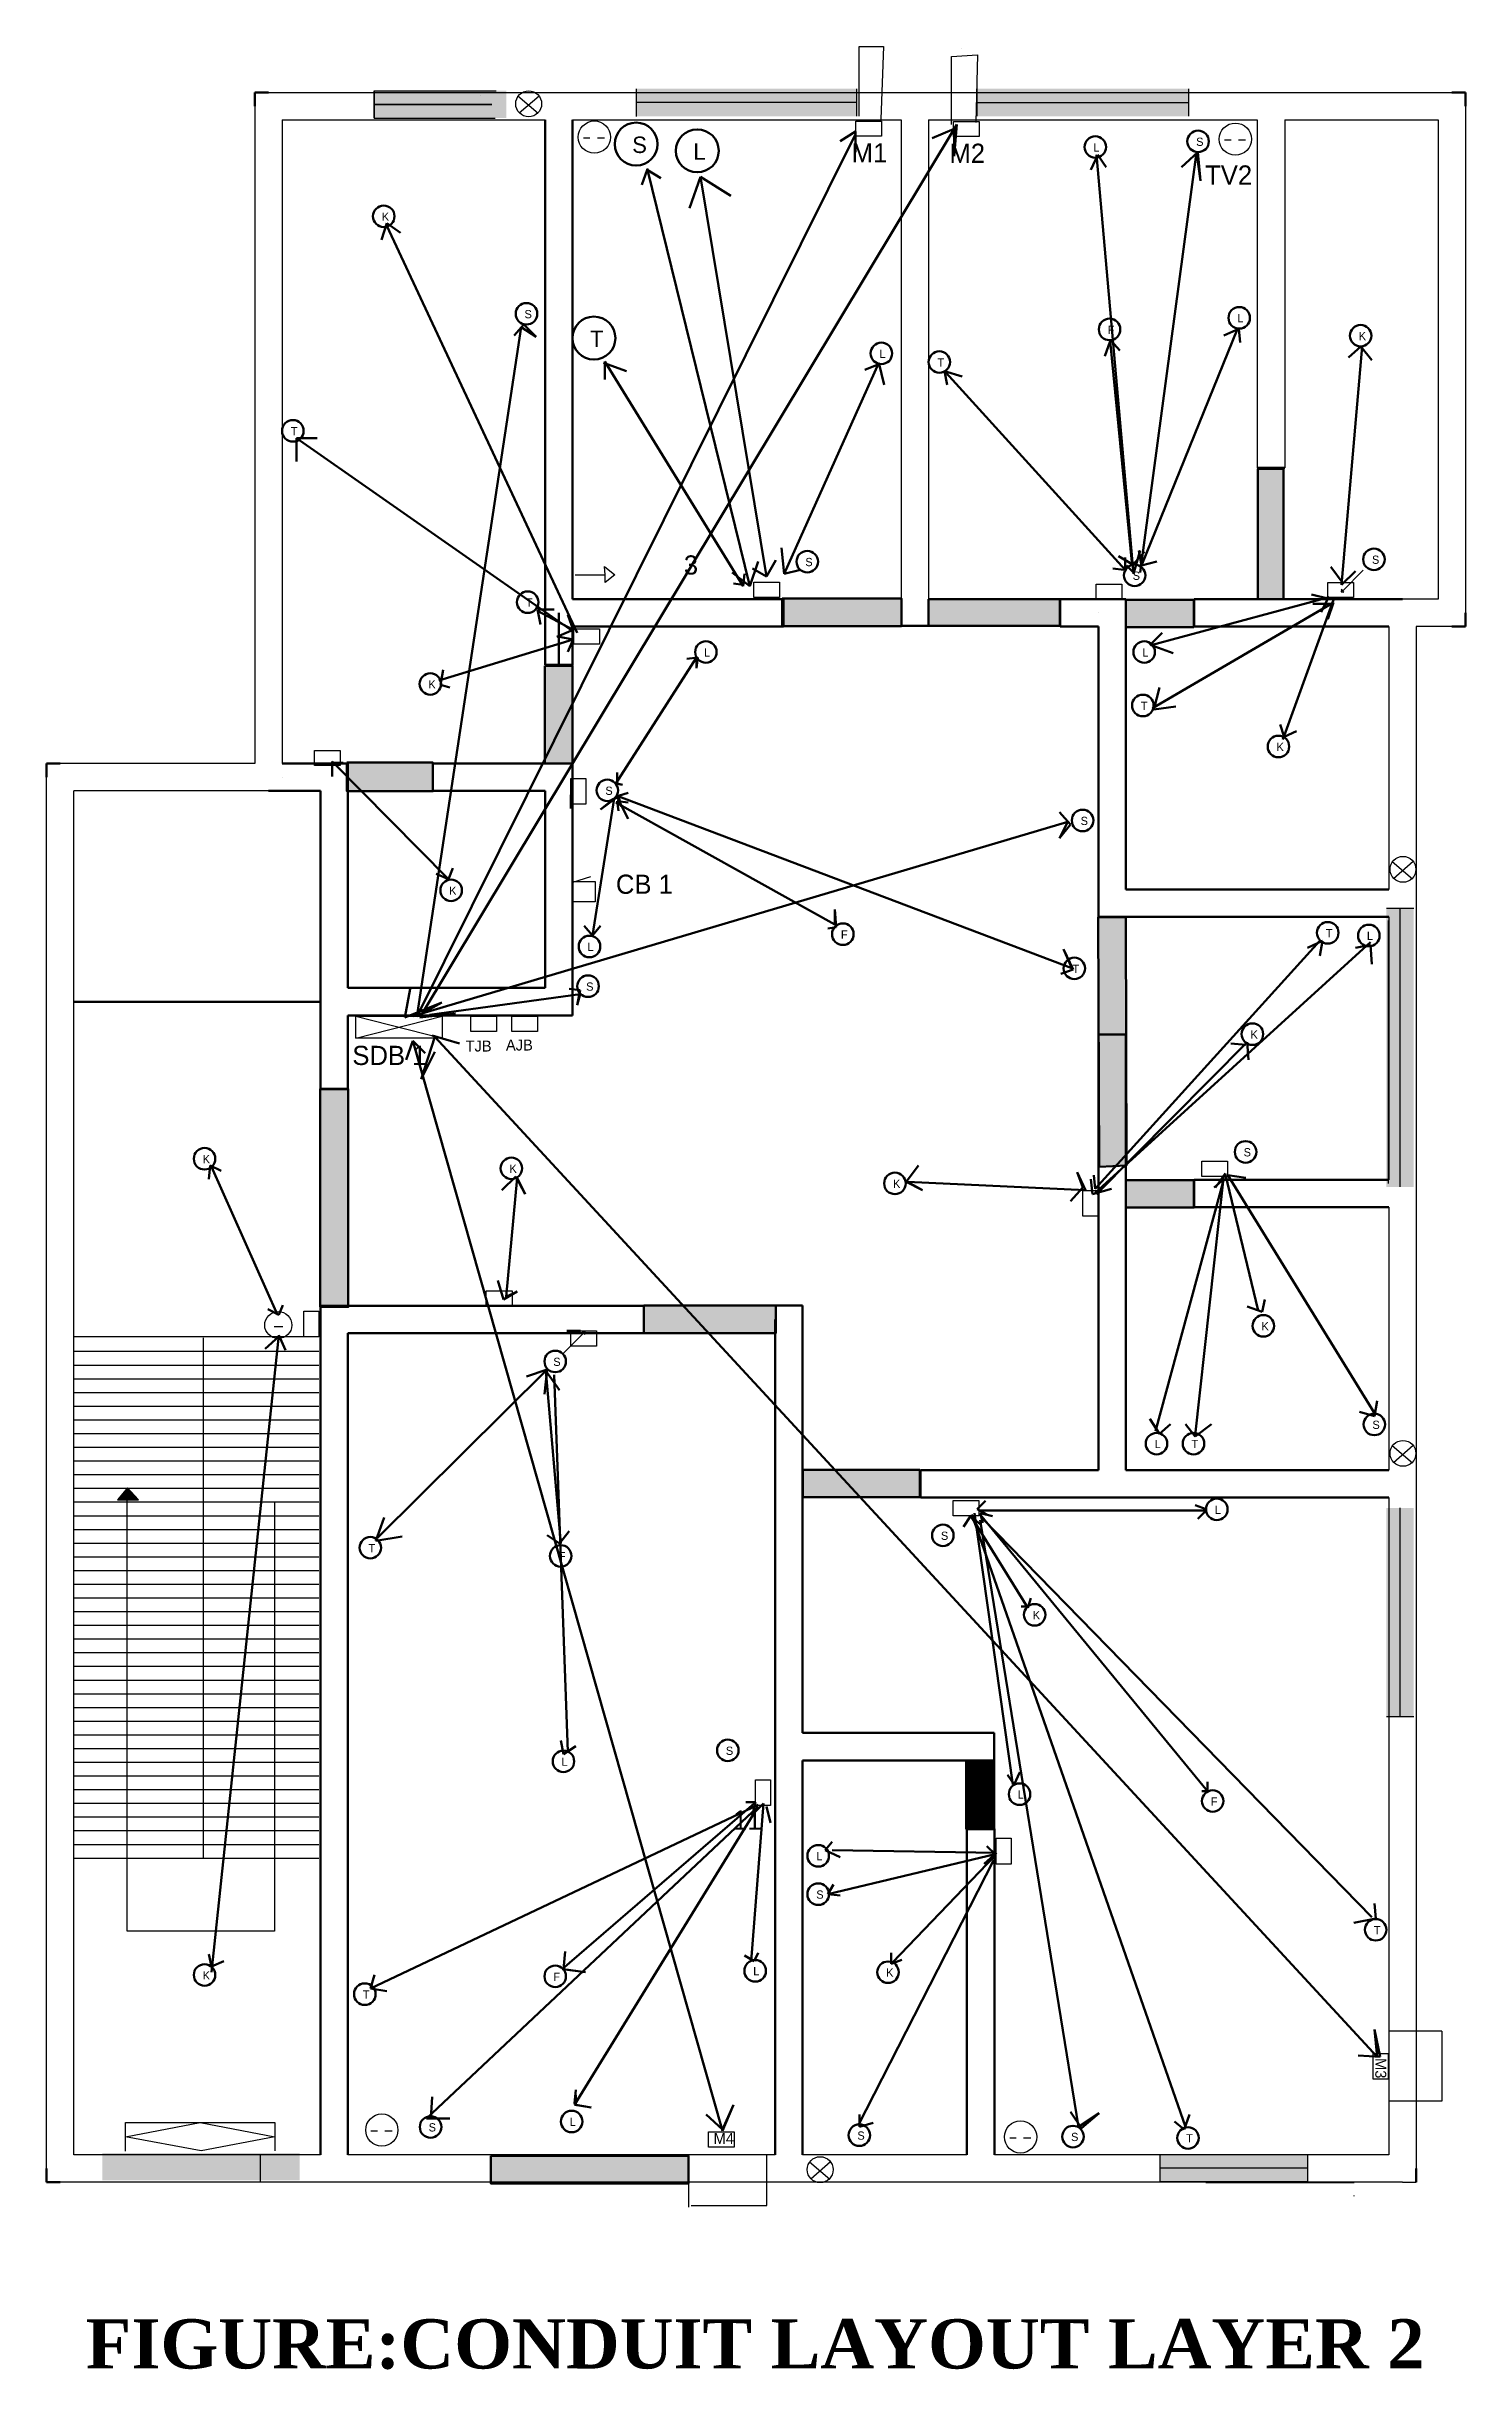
# Model space of a CAD drawing. Header units: inches. Extents: x 110 to 2722, y -1862 to 1118.
# Drawn here: x 1472 to 1990, y 252 to 1100 of the extents above; entities that cross this region are included whole.
import ezdxf

# ---------------------------------------------------------------- set-up
doc = ezdxf.new("R2010")
doc.units = ezdxf.units.IN
doc.header["$MEASUREMENT"] = 0

msp = doc.modelspace()

# ---------------------------------------------------------------- texts
for s, height, p in [('M1', 7, (1765.92, 1057.96)), ('M2', 7, (1801.59, 1057.82)), ('TV2', 7, (1894.92, 1049.88)), ('3', 7, (1704.64, 907.5)), ('CB 1', 7, (1679.84, 790.94)), ('SDB 1', 7, (1583.64, 728.44)), ('TJB', 4, (1624.97, 733.36)), ('AJB', 4, (1639.7, 733.73)), ('11', 7, (1722.62, 449.27)), ('M4', 4, (1715.51, 334.51))]:
    msp.add_text(s, height=height).set_placement(p)
msp.add_text('M3', height=4, rotation=270).set_placement((1957.03, 365.87))
at = {"lineweight": 100, "attachment_point": 1}
for s, insert, char_height, width in [('S', (1685.81, 1067.41), 6, 5.4789), ('L', (1708.11, 1064.94), 6, 5.4789), ('L', (1854.12, 1064.97), 3.01, 2.7478), ('S', (1891.65, 1067.02), 3.01, 2.7478), ('K', (1594.39, 1039.68), 3.01, 2.7478), ('L', (1906.66, 1002.59), 3.01, 2.7478), ('T', (1670.41, 996.58), 6, 5.4789), ('F', (1859.33, 998.37), 3.01, 2.7478), ('K', (1950.98, 996.08), 3.01, 2.7478), ('L', (1776.05, 989.62), 3.01, 2.7478), ('T', (1797.2, 986.46), 3.01, 2.7478), ('T', (1561.2, 961.33), 3.01, 2.7478), ('S', (1748.98, 913.58), 3.01, 2.7478), ('S', (1868.48, 908.58), 3.01, 2.7478), ('S', (1955.83, 914.43), 3.01, 2.7478), ('T', (1646.92, 898.79), 3.01, 2.7478), ('L', (1711.98, 880.58), 3.01, 2.7478), ('L', (1871.98, 880.58), 3.01, 2.7478), ('K', (1611.39, 868.93), 3.01, 2.7478), ('T', (1871.48, 861.08), 3.01, 2.7478), ('K', (1920.98, 846.08), 3.01, 2.7478), ('S', (1675.98, 830.08), 3.01, 2.7478), ('K', (1618.98, 793.58), 3.01, 2.7478), ('L', (1669.48, 773.08), 3.01, 2.7478), ('F', (1761.98, 777.58), 3.01, 2.7478), ('T', (1938.98, 778.08), 3.01, 2.7478), ('L', (1953.98, 777.08), 3.01, 2.7478), ('T', (1846.48, 765.08), 3.01, 2.7478), ('K', (1911.48, 741.08), 3.01, 2.7478), ('K', (1528.98, 695.58), 3.01, 2.7478), ('S', (1908.98, 698.08), 3.01, 2.7478), ('K', (1640.98, 692.08), 3.01, 2.7478), ('K', (1780.98, 686.58), 3.01, 2.7478), ('K', (1915.48, 634.58), 3.01, 2.7478), ('S', (1656.98, 621.58), 3.01, 2.7478), ('S', (1955.98, 598.58), 3.01, 2.7478), ('L', (1876.48, 591.58), 3.01, 2.7478), ('T', (1889.98, 591.58), 3.01, 2.7478), ('L', (1898.48, 567.58), 3.01, 2.7478), ('T', (1589.48, 553.58), 3.01, 2.7478), ('S', (1798.48, 558.08), 3.01, 2.7478), ('F', (1658.98, 550.58), 3.01, 2.7478), ('K', (1831.98, 529.08), 3.01, 2.7478), ('L', (1659.98, 475.58), 3.01, 2.7478), ('S', (1719.98, 479.58), 3.01, 2.7478), ('L', (1826.48, 463.58), 3.01, 2.7478), ('F', (1896.98, 461.08), 3.01, 2.7478), ('L', (1752.98, 441.08), 3.01, 2.7478), ('S', (1752.98, 427.08), 3.01, 2.7478), ('T', (1956.48, 414.08), 3.01, 2.7478), ('L', (1729.98, 399.08), 3.01, 2.7478), ('K', (1528.98, 397.58), 3.01, 2.7478), ('T', (1587.48, 390.58), 3.01, 2.7478), ('F', (1656.98, 397.08), 3.01, 2.7478), ('K', (1778.48, 398.58), 3.01, 2.7478), ('S', (1611.48, 342.08), 3.01, 2.7478), ('L', (1662.98, 344.08), 3.01, 2.7478), ('S', (1767.98, 339.08), 3.01, 2.7478), ('S', (1845.98, 338.58), 3.01, 2.7478), ('T', (1887.98, 338.08), 3.01, 2.7478)]:
    msp.add_mtext(s, dxfattribs=dict(at, insert=insert, char_height=char_height, width=width))
at = {"color": 1, "lineweight": 100, "char_height": 3.01, "width": 2.7478, "attachment_point": 1}
for insert in [(1646.48, 1004.08), (1849.48, 819.08), (1668.98, 758.58)]:
    msp.add_mtext('S', dxfattribs=dict(at, insert=insert))
at = {"insert": (1486.37, 270.54), "char_height": 18, "width": 510.3, "attachment_point": 1}
msp.add_mtext('{\\fTimes New Roman|b1|i0|c0|p18;\\C6;FIGURE:CONDUIT LAYOUT LAYER 2}', dxfattribs=at)

# ---------------------------------------------------------------- hatches: boundary and pattern name
for points in [[(1639.83, 1084.14), (1591.65, 1084.14), (1591.65, 1074.14), (1639.85, 1074.14)], [(1811.56, 1084.86), (1811.56, 1074.86), (1888.83, 1074.86), (1888.83, 1084.86)], [(1971.1, 771.12), (1971.1, 785.72), (1961.1, 785.72), (1961.1, 771.12), (1961.1, 683.92), (1971.1, 683.92)], [(1971.1, 566.72), (1961.1, 566.72), (1961.1, 490.55), (1971.1, 490.55)], [(1564.42, 321.19), (1564.42, 331.19), (1492.39, 331.19), (1492.39, 321.19)], [(1878.34, 330.79), (1878.34, 320.79), (1932.42, 320.79), (1932.42, 330.79)]]:
    msp.add_hatch(color=120).paths.add_polyline_path(points)
h = msp.add_hatch(color=120)
h.paths.add_polyline_path([(1767.69, 1079.86), (1767.69, 1084.86), (1687.28, 1084.86), (1687.28, 1079.83)])
h.paths.add_polyline_path([(1687.28, 1079.83), (1687.28, 1074.86), (1767.69, 1074.86), (1767.69, 1079.86)])
at = {"lineweight": 100}
h = msp.add_hatch(color=5, dxfattribs=at)
h.set_gradient(color1=(247, 251, 4), color2=(247, 251, 9), one_color=1, tint=0.51, name='INVCURVED')
h.paths.add_polyline_path([(1914.2, 946.15), (1923.57, 946.15), (1923.57, 898.52), (1914.2, 898.52)])
h = msp.add_hatch(color=5, dxfattribs=at)
h.set_gradient(color1=(239, 251, 4), color2=(243, 252, 64), one_color=1, tint=0.62, name='INVCURVED')
h.paths.add_polyline_path([(1740.58, 898.82), (1784.07, 898.82), (1784.07, 888.69), (1740.58, 888.69)])
h = msp.add_hatch(color=5, dxfattribs=at)
h.set_gradient(color1=(248, 252, 3), color2=(249, 253, 13), one_color=1, tint=0.52, name='INVCURVED')
h.paths.add_polyline_path([(1841.85, 898.46), (1793.98, 898.46), (1793.98, 888.75), (1841.85, 888.75)])
h = msp.add_hatch(color=5, dxfattribs=at)
h.set_gradient(color1=(250, 246, 5), color2=(250, 247, 25), one_color=1, tint=0.54, name='INVCURVED')
h.paths.add_polyline_path([(1865.94, 898.32), (1890.78, 898.32), (1890.78, 888.35), (1865.94, 888.35)])
h = msp.add_hatch(color=4, dxfattribs=at)
h.set_gradient(color1=(250, 246, 5), color2=(251, 247, 40), one_color=1, tint=0.57)
h.paths.add_polyline_path([(1653.93, 874.22), (1664.05, 874.22), (1664.05, 838.48), (1653.93, 838.48)])
h = msp.add_hatch(color=5, dxfattribs=at)
h.set_gradient(color1=(251, 247, 4), color2=(252, 248, 44), one_color=1, tint=0.58, name='INVCURVED')
h.paths.add_polyline_path([(1581.63, 838.83), (1613.05, 838.83), (1613.05, 828.37), (1581.63, 828.37)])
h = msp.add_hatch(color=4, dxfattribs=at)
h.set_gradient(color1=(250, 238, 5), color2=(250, 238, 15), one_color=1, tint=0.52)
h.paths.add_polyline_path([(1855.88, 782.43), (1866, 782.43), (1866.26, 691.77), (1856.26, 691.27)])
h = msp.add_hatch(color=4, dxfattribs=at)
h.set_gradient(color1=(250, 246, 5), color2=(251, 247, 45), one_color=1, tint=0.58)
h.paths.add_polyline_path([(1571.89, 719.68), (1582.11, 719.68), (1582.11, 640.12), (1571.89, 640.12)])
h = msp.add_hatch(color=4, dxfattribs=at)
h.set_gradient(color1=(250, 238, 5), color2=(250, 239, 30), one_color=1, tint=0.55)
h.paths.add_polyline_path([(1890.86, 686.34), (1866.02, 686.34), (1866.02, 676.37), (1890.86, 676.37)])
h = msp.add_hatch(color=4, dxfattribs=at)
h.set_gradient(color1=(250, 246, 5), color2=(250, 247, 25), one_color=1, tint=0.54)
h.paths.add_polyline_path([(1690.05, 640.67), (1738.22, 640.67), (1738.22, 630.52), (1690.05, 630.52)])
h = msp.add_hatch(color=4, dxfattribs=at)
h.set_gradient(color1=(247, 251, 4), color2=(249, 252, 59), one_color=1, tint=0.61)
h.paths.add_polyline_path([(1817.87, 474.55), (1807.72, 474.55), (1807.72, 449.56), (1817.87, 449.56)])
h.paths.add_polyline_path([(1790.77, 580.62), (1748.1, 580.62), (1748.1, 570.63), (1790.77, 570.63)])
h = msp.add_hatch(color=256)
h.paths.add_polyline_path([(1501.55, 573.83), (1501.33, 573.83), (1497.89, 569.67), (1501.55, 569.67)])
h.paths.add_polyline_path([(1501.78, 573.83), (1501.55, 573.83), (1501.55, 569.67), (1505.54, 569.67)])
h = msp.add_hatch(dxfattribs=at)
h.set_pattern_fill('ANSI31', color=4, style=0)
h.set_pattern_definition([(45, (2545.25801, 871.27483), (-0.088388348, 0.088388348), [])])
h.paths.add_polyline_path([(1807.72, 449.39), (1817.87, 449.39), (1817.87, 474.55), (1807.72, 474.55)])
h = msp.add_hatch(color=4, dxfattribs=at)
h.set_gradient(color1=(3, 252, 182), color2=(63, 253, 199), one_color=1, tint=0.62)
h.paths.add_polyline_path([(1634.13, 330.22), (1706.3, 330.22), (1706.3, 320.12), (1634.13, 320.12)])

# ---------------------------------------------------------------- linework, layer by layer
at = {"color": 1}
for p, q in [((1768.59, 1074.86), (1768.59, 1100.31)), ((1768.59, 1100.31), (1777.47, 1100.31)), ((1777.47, 1100.31), (1776.58, 1073.82)), ((1802.31, 1096.59), (1811.83, 1097.23)), ((1802.31, 1071.86), (1802.31, 1096.59)), ((1811.83, 1097.23), (1811.28, 1072.49)), ((1981.35, 375.72), (1962.12, 375.72)), ((1981.35, 375.72), (1981.35, 350.16)), ((1981.35, 350.16), (1962.12, 350.16)), ((1706.3, 330.22), (1706.3, 311.41)), ((1734.92, 312.01), (1734.92, 330.5)), ((1707.31, 312.01), (1734.92, 312.01))]:
    msp.add_line(p, q, dxfattribs=at)
for p, q in [((1805.97, 1099.6), (1805.97, 1099.6)), ((1547.98, 1078.5), (1547.98, 838.5)), ((1552.98, 1083.5), (1576.98, 1083.5)), ((1576.98, 1083.5), (1658.98, 1083.5)), ((1591.65, 1084.13), (1591.65, 1074.14)), ((1591.65, 1084.13), (1636.09, 1084.13)), ((1591.65, 1074.14), (1591.65, 1084.13)), ((1591.65, 1084.13), (1591.65, 1079.14)), ((1634.57, 1079.14), (1591.65, 1079.14)), ((1591.65, 1079.14), (1634.57, 1079.14)), ((1630.31, 1082.53), (1630.31, 1082.53)), ((1630.31, 1082.53), (1630.31, 1082.53)), ((1630.31, 1082.53), (1630.31, 1082.53)), ((1630.31, 1082.53), (1630.31, 1082.53)), ((1630.31, 1082.53), (1630.31, 1082.53)), ((1630.31, 1082.53), (1630.31, 1082.53)), ((1630.31, 1082.53), (1630.31, 1082.53)), ((1630.31, 1082.53), (1630.31, 1082.53)), ((1630.31, 1082.53), (1630.31, 1082.53)), ((1630.31, 1082.53), (1630.31, 1082.53)), ((1630.31, 1082.53), (1630.31, 1082.53)), ((1630.31, 1082.53), (1630.31, 1082.53)), ((1630.31, 1082.53), (1630.31, 1082.53)), ((1630.31, 1082.53), (1630.31, 1082.53)), ((1630.31, 1082.53), (1630.31, 1082.53)), ((1630.31, 1082.53), (1630.31, 1082.53)), ((1630.31, 1082.53), (1630.31, 1082.53)), ((1630.31, 1082.53), (1630.31, 1082.53)), ((1630.31, 1082.53), (1630.31, 1082.53)), ((1630.31, 1082.53), (1630.31, 1082.53)), ((1630.31, 1082.53), (1630.31, 1082.53)), ((1644.05, 1082.26), (1651.51, 1075.98)), ((1644.57, 1076.04), (1651.77, 1082.33)), ((1658.98, 1083.5), (1788.98, 1083.5)), ((1687.28, 1084.87), (1687.28, 1074.79)), ((1687.28, 1084.86), (1687.28, 1074.86)), ((1767.69, 1079.86), (1687.28, 1079.83)), ((1767.69, 1084.86), (1767.69, 1074.85)), ((1788.98, 1083.5), (1918.98, 1083.5)), ((1811.56, 1084.86), (1811.56, 1074.86)), ((1811.56, 1079.86), (1888.83, 1079.86)), ((1888.83, 1084.86), (1888.83, 1074.86)), ((1918.98, 1083.56), (1984.98, 1083.56)), ((1989.98, 1078.56), (1989.98, 893.56)), ((1557.98, 1073.5), (1576.98, 1073.5)), ((1557.98, 1073.5), (1557.98, 838.56)), ((1576.98, 1073.5), (1653.98, 1073.5)), ((1591.65, 1074.14), (1635.78, 1074.14)), ((1591.65, 1074.14), (1604.45, 1074.14)), ((1663.98, 1073.5), (1783.98, 1073.5)), ((1783.98, 1073.5), (1783.98, 888.8)), ((1793.98, 1073.5), (1793.97, 888.82)), ((1793.98, 1073.5), (1913.98, 1073.5)), ((1913.98, 1073.5), (1913.98, 946.5)), ((1923.98, 1073.56), (1979.98, 1073.56)), ((1923.98, 1073.56), (1923.98, 946.5)), ((1979.98, 1073.56), (1979.98, 898.56)), ((1668, 1066.95), (1670.38, 1066.95)), ((1673.07, 1066.95), (1673.29, 1066.95)), ((1673.29, 1066.95), (1675.68, 1066.95)), ((1901.98, 1066.21), (1904.37, 1066.21)), ((1907.06, 1066.21), (1907.28, 1066.21)), ((1907.28, 1066.21), (1909.66, 1066.21)), ((1675.9, 907.43), (1675.73, 910.39)), ((1675.73, 910.39), (1679.5, 907.43)), ((1952.61, 909.12), (1945.17, 901.61)), ((1664.96, 907.43), (1675.9, 907.43)), ((1679.5, 907.43), (1675.9, 904.58)), ((1675.9, 904.58), (1675.9, 907.43)), ((1944.71, 902.15), (1944.53, 901.21)), ((1944.53, 901.21), (1945.52, 901.09)), ((1945.18, 901.6), (1944.71, 902.15)), ((1945.52, 901.09), (1945.15, 901.59)), ((1979.98, 898.56), (1966.98, 898.56)), ((1961.98, 888.56), (1961.98, 792.56)), ((1984.98, 888.56), (1971.98, 888.56)), ((1971.98, 888.56), (1971.98, 787.56)), ((1471.98, 751.5), (1471.98, 833.5)), ((1547.98, 838.5), (1476.98, 838.5)), ((1481.98, 751.5), (1481.98, 828.5)), ((1552.98, 828.5), (1481.98, 828.5)), ((1663.69, 828.86), (1663.56, 827.87)), ((1664.09, 795.16), (1670.67, 797.28)), ((1963.2, 802.76), (1970.66, 796.47)), ((1963.72, 796.54), (1970.92, 802.82)), ((1961.1, 785.72), (1971.1, 785.72)), ((1961.77, 781.22), (1961.77, 685.22)), ((1961.98, 782.56), (1961.98, 686.56)), ((1966.1, 683.92), (1966.1, 785.72)), ((1971.98, 787.56), (1971.98, 681.56)), ((1471.98, 635.5), (1471.98, 751.5)), ((1481.98, 635.5), (1481.98, 751.5)), ((1584.96, 746.3), (1616.37, 738.26)), ((1584.96, 738.26), (1616.37, 746.3)), ((1971.98, 681.56), (1971.98, 575.56)), ((1961.98, 676.56), (1961.98, 580.56)), ((1471.98, 325.5), (1471.98, 635.5)), ((1481.98, 330.56), (1481.98, 635.5)), ((1571.45, 629.17), (1481.98, 629.17)), ((1529.2, 628.78), (1529.2, 438.78)), ((1555.04, 632.96), (1558.23, 632.96)), ((1660.56, 623.07), (1667.99, 630.58)), ((1668.63, 630.98), (1667.64, 631.1)), ((1667.64, 631.1), (1668.01, 630.6)), ((1667.98, 630.59), (1668.45, 630.04)), ((1668.45, 630.04), (1668.63, 630.98)), ((1571.4, 623.78), (1481.93, 623.78)), ((1571.4, 618.78), (1481.93, 618.78)), ((1571.4, 613.78), (1481.93, 613.78)), ((1571.4, 608.78), (1481.93, 608.78)), ((1571.4, 603.78), (1481.93, 603.78)), ((1571.4, 598.78), (1481.93, 598.78)), ((1571.4, 593.78), (1481.93, 593.78)), ((1571.4, 588.78), (1481.93, 588.78)), ((1963.2, 589.52), (1970.66, 583.23)), ((1963.72, 583.3), (1970.92, 589.59)), ((1571.4, 583.78), (1481.93, 583.78)), ((1571.4, 578.78), (1481.93, 578.78)), ((1571.4, 573.78), (1481.93, 573.78)), ((1571.4, 568.78), (1481.93, 568.78)), ((1501.55, 574.09), (1497.89, 569.67)), ((1497.89, 569.67), (1497.89, 569.67)), ((1497.89, 569.67), (1505.54, 569.67)), ((1501.49, 412.22), (1501.49, 569.89)), ((1505.54, 569.67), (1501.55, 574.09)), ((1555.22, 568.66), (1555.22, 412.22)), ((1961.98, 570.56), (1961.98, 479.56)), ((1971.98, 575.56), (1971.98, 479.56)), ((1571.4, 563.78), (1481.93, 563.78)), ((1966.1, 490.55), (1966.1, 566.72)), ((1571.4, 558.78), (1481.93, 558.78)), ((1571.4, 553.78), (1481.93, 553.78)), ((1571.4, 548.78), (1481.93, 548.78)), ((1571.4, 543.78), (1481.93, 543.78)), ((1571.4, 538.78), (1481.93, 538.78)), ((1571.4, 533.78), (1481.93, 533.78)), ((1571.4, 528.78), (1481.93, 528.78)), ((1571.4, 523.78), (1481.93, 523.78)), ((1571.4, 518.78), (1481.93, 518.78)), ((1571.4, 513.78), (1481.93, 513.78)), ((1571.4, 508.78), (1481.93, 508.78)), ((1571.4, 503.78), (1481.93, 503.78)), ((1571.4, 498.78), (1481.93, 498.78)), ((1571.4, 493.78), (1481.93, 493.78)), ((1571.4, 488.78), (1481.93, 488.78)), ((1571.4, 483.78), (1481.93, 483.78)), ((1961.1, 490.55), (1971.1, 490.55)), ((1571.4, 478.78), (1481.93, 478.78)), ((1961.98, 479.56), (1961.98, 330.56)), ((1971.98, 479.56), (1971.98, 325.56)), ((1571.4, 473.78), (1481.93, 473.78)), ((1571.4, 468.78), (1481.93, 468.78)), ((1571.4, 463.78), (1481.93, 463.78)), ((1571.4, 458.78), (1481.93, 458.78)), ((1571.4, 453.78), (1481.93, 453.78)), ((1571.4, 448.78), (1481.93, 448.78)), ((1571.4, 443.78), (1481.93, 443.78)), ((1571.4, 438.78), (1481.93, 438.78)), ((1555.22, 412.22), (1501.49, 412.22)), ((1500.81, 331.88), (1500.81, 342.3)), ((1500.81, 342.3), (1555.37, 342.3)), ((1500.81, 337.09), (1528.09, 342.3)), ((1528.09, 342.3), (1555.37, 337.13)), ((1555.37, 342.3), (1555.37, 331.95)), ((1590.43, 339.32), (1592.81, 339.32)), ((1595.5, 339.32), (1595.72, 339.32)), ((1595.72, 339.32), (1598.11, 339.32)), ((1528.4, 331.99), (1500.81, 337.09)), ((1555.37, 337.13), (1528.4, 331.99)), ((1823.58, 336.81), (1825.97, 336.81)), ((1828.66, 336.81), (1828.88, 336.81)), ((1828.88, 336.81), (1831.26, 336.81)), ((1878.34, 330.79), (1878.34, 320.79)), ((1932.42, 321.09), (1932.42, 330.79)), ((1571.98, 330.56), (1481.98, 330.56)), ((1550.02, 330.54), (1550.02, 320.56)), ((1737.98, 330.56), (1581.98, 330.56)), ((1807.98, 330.56), (1747.98, 330.56)), ((1750.49, 328.01), (1757.95, 321.72)), ((1751.01, 321.79), (1758.2, 328.07)), ((1961.98, 330.56), (1817.98, 330.56)), ((1878.34, 325.79), (1932.42, 325.79)), ((1576.98, 320.56), (1476.98, 320.56)), ((1742.98, 320.56), (1576.98, 320.56)), ((1812.98, 320.56), (1742.98, 320.56)), ((1966.98, 320.56), (1812.98, 320.56)), ((1878.34, 320.79), (1932.42, 320.79)), ((1895.21, 320.45), (1949.29, 320.45)), ((1932.42, 320.79), (1932.42, 321.09)), ((1949.29, 315.45), (1949.29, 315.74)), ((1966.98, 320.56), (1971.98, 320.56))]:
    msp.add_line(p, q)
at = {"lineweight": 100}
for p, q in [((1547.98, 1078.5), (1547.98, 1083.5)), ((1552.98, 1083.5), (1547.98, 1083.5)), ((1984.98, 1083.56), (1989.98, 1083.56)), ((1989.98, 1078.56), (1989.98, 1083.56)), ((1653.98, 1073.5), (1653.98, 893.5)), ((1663.98, 1073.5), (1663.98, 898.5)), ((1653.98, 893.5), (1653.98, 874.5)), ((1663.98, 898.5), (1740.98, 898.5)), ((1841.98, 898.5), (1860.98, 898.5)), ((1865.98, 792.56), (1865.98, 893.56)), ((1966.98, 898.56), (1890.98, 898.56)), ((1989.98, 893.56), (1989.98, 888.56)), ((1663.98, 888.5), (1740.98, 888.5)), ((1783.97, 888.82), (1793.97, 888.82)), ((1841.98, 888.5), (1855.98, 888.5)), ((1855.98, 787.56), (1855.98, 888.5)), ((1961.98, 888.56), (1890.98, 888.56)), ((1984.98, 888.56), (1989.98, 888.56)), ((1471.98, 833.5), (1471.98, 838.5)), ((1557.98, 838.56), (1576.98, 838.56)), ((1581.98, 833.56), (1581.98, 756.56)), ((1658.98, 838.56), (1612.98, 838.56)), ((1663.98, 833.56), (1663.98, 838.56)), ((1663.98, 751.56), (1663.98, 833.56)), ((1552.98, 828.56), (1571.98, 828.56)), ((1571.98, 828.56), (1571.98, 751.56)), ((1653.98, 828.56), (1612.98, 828.56)), ((1653.98, 756.56), (1653.98, 828.56)), ((1961.98, 792.56), (1865.98, 792.56)), ((1961.98, 782.56), (1860.98, 782.56)), ((1581.98, 756.56), (1653.98, 756.56)), ((1481.98, 751.5), (1571.98, 751.5)), ((1571.98, 751.56), (1571.98, 719.56)), ((1581.98, 746.56), (1658.98, 746.56)), ((1581.98, 746.56), (1581.98, 719.56)), ((1653.98, 746.56), (1663.98, 746.56)), ((1855.98, 580.56), (1855.98, 739.56)), ((1865.98, 580.56), (1865.98, 739.56)), ((1961.98, 686.56), (1890.98, 686.56)), ((1961.98, 676.56), (1890.98, 676.56)), ((1576.98, 640.56), (1689.98, 640.56)), ((1737.98, 640.67), (1747.98, 640.67)), ((1747.98, 484.56), (1747.98, 640.67)), ((1571.98, 330.56), (1571.98, 635.56)), ((1581.98, 330.56), (1581.98, 630.56)), ((1581.98, 630.56), (1689.98, 630.56)), ((1737.98, 479.56), (1737.98, 635.56)), ((1855.98, 580.56), (1790.98, 580.56)), ((1961.98, 580.56), (1865.98, 580.56)), ((1860.98, 570.56), (1790.98, 570.56)), ((1961.98, 570.56), (1860.98, 570.56)), ((1747.98, 484.56), (1817.89, 484.56)), ((1817.89, 484.56), (1817.89, 474.56)), ((1737.98, 330.56), (1737.98, 479.56)), ((1747.98, 330.56), (1747.98, 474.56)), ((1747.98, 474.56), (1812.98, 474.56)), ((1807.98, 330.56), (1807.98, 449.56)), ((1817.98, 330.56), (1817.98, 449.56)), ((1471.98, 325.5), (1471.98, 320.56)), ((1971.98, 325.56), (1971.98, 320.56)), ((1476.98, 320.56), (1471.98, 320.56))]:
    msp.add_line(p, q, dxfattribs=at)
at = {"color": 5, "lineweight": 50}
for p, q in [((1804.26, 1071.77), (1608.26, 745.77)), ((1761.76, 1065.77), (1767.26, 1069.27)), ((1767.26, 1069.27), (1767.26, 1061.77)), ((1795.26, 1066.77), (1803.26, 1070.27)), ((1803.26, 1060.27), (1804.26, 1071.77)), ((1803.26, 1070.27), (1803.26, 1060.27)), ((1767.26, 1068.27), (1607.26, 746.27)), ((1767.26, 1061.77), (1767.26, 1068.27)), ((1645.26, 997.77), (1607.26, 746.77)), ((1642.76, 994.77), (1646.26, 998.77)), ((1650.76, 994.27), (1645.26, 997.77)), ((1646.26, 998.77), (1650.76, 994.27)), ((1844.76, 817.27), (1605.76, 746.27)), ((1841.76, 820.77), (1845.76, 816.27)), ((1841.76, 811.27), (1844.76, 817.27)), ((1845.76, 816.27), (1841.76, 811.27)), ((1602.76, 745.77), (1604.76, 756.27)), ((1662.76, 756.27), (1666.76, 755.77)), ((1666.76, 755.77), (1665.76, 750.27)), ((1616.26, 751.27), (1602.76, 745.77)), ((1607.26, 746.27), (1616.26, 751.27)), ((1608.26, 745.77), (1621.26, 747.27)), ((1666.76, 754.27), (1611.76, 746.77)), ((1665.76, 750.27), (1666.76, 754.27)), ((1613.76, 738.77), (1608.76, 723.27)), ((1612.76, 739.27), (1622.76, 736.27)), ((1957.76, 366.27), (1613.76, 738.77)), ((1605.76, 737.27), (1603.26, 730.27)), ((1603.26, 730.27), (1605.76, 737.27)), ((1718.76, 339.27), (1605.76, 737.27)), ((1605.76, 737.27), (1610.26, 732.77)), ((1608.76, 723.27), (1613.76, 733.27)), ((1958.76, 366.27), (1956.76, 376.27)), ((1956.76, 376.27), (1957.76, 366.27)), ((1950.76, 366.77), (1958.76, 366.27)), ((1718.76, 339.77), (1722.76, 348.77)), ((1722.76, 348.77), (1718.76, 339.27)), ((1712.76, 345.27), (1718.76, 339.77))]:
    msp.add_line(p, q, dxfattribs=at)
at = {"color": 6, "lineweight": 50}
for p, q in [((1853.26, 1055.27), (1855.76, 1060.77)), ((1855.26, 1060.77), (1868.76, 907.77)), ((1855.76, 1060.77), (1857.76, 1057.77)), ((1891.76, 1061.77), (1871.26, 908.27)), ((1886.26, 1056.27), (1892.26, 1061.77)), ((1893.26, 1051.27), (1891.76, 1061.77)), ((1892.26, 1061.77), (1893.26, 1051.27)), ((1691.26, 1055.27), (1689.26, 1049.77)), ((1691.26, 1055.77), (1728.76, 903.27)), ((1691.26, 1055.27), (1696.26, 1052.27)), ((1710.76, 1052.77), (1706.76, 1041.27)), ((1710.76, 1052.77), (1734.76, 906.77)), ((1721.76, 1045.77), (1710.76, 1052.77)), ((1857.76, 1057.77), (1858.76, 1056.27)), ((1594.26, 1029.77), (1596.26, 1035.77)), ((1596.26, 1035.77), (1601.26, 1032.27)), ((1596.26, 1034.77), (1665.76, 886.27)), ((1860.26, 992.77), (1858.26, 987.27)), ((1860.26, 992.77), (1868.26, 910.77)), ((1860.76, 992.77), (1863.76, 989.27)), ((1906.76, 997.27), (1871.76, 910.77)), ((1901.76, 994.77), (1907.26, 997.27)), ((1907.26, 997.27), (1907.76, 992.27)), ((1675.26, 984.77), (1683.76, 981.77)), ((1675.76, 985.27), (1726.26, 903.27)), ((1675.76, 985.27), (1675.76, 978.77)), ((1741.26, 907.77), (1775.76, 984.77)), ((1775.76, 984.27), (1770.76, 982.27)), ((1775.76, 984.77), (1777.76, 976.77)), ((1952.26, 990.77), (1944.76, 903.77)), ((1947.26, 986.77), (1951.76, 990.77)), ((1951.76, 990.77), (1955.76, 985.77)), ((1800.76, 976.77), (1799.76, 981.77)), ((1799.76, 981.77), (1806.26, 979.77)), ((1800.26, 981.27), (1865.76, 909.27)), ((1563.26, 948.77), (1563.26, 957.27)), ((1563.26, 957.27), (1570.76, 957.27)), ((1563.26, 957.27), (1664.26, 886.77)), ((1741.26, 907.77), (1740.26, 917.27)), ((1868.76, 907.77), (1871.26, 916.27)), ((1871.76, 910.77), (1870.76, 916.27)), ((1728.76, 903.27), (1722.26, 908.27)), ((1726.26, 903.27), (1726.76, 907.77)), ((1728.76, 903.27), (1731.76, 912.27)), ((1734.76, 906.77), (1729.76, 909.77)), ((1734.76, 906.77), (1738.26, 912.77)), ((1741.26, 907.77), (1747.26, 909.27)), ((1865.26, 909.27), (1861.26, 909.77)), ((1868.26, 911.27), (1863.26, 914.27)), ((1865.76, 909.27), (1865.76, 913.77)), ((1868.76, 908.27), (1866.26, 910.77)), ((1868.26, 910.77), (1872.76, 915.77)), ((1871.76, 910.77), (1877.26, 912.27)), ((1945.26, 904.27), (1940.76, 910.27)), ((1944.76, 903.77), (1949.76, 908.77)), ((1726.26, 903.77), (1722.76, 904.27)), ((1940.26, 899.27), (1875.26, 881.77)), ((1933.76, 900.27), (1939.76, 898.77)), ((1652.26, 889.27), (1651.26, 894.77)), ((1651.26, 894.77), (1657.26, 894.77)), ((1651.26, 894.27), (1664.26, 887.27)), ((1664.26, 887.27), (1662.26, 892.77)), ((1875.76, 858.77), (1941.76, 897.27)), ((1941.76, 898.27), (1923.26, 847.27)), ((1941.26, 896.77), (1934.26, 896.77)), ((1939.76, 898.77), (1937.26, 893.77)), ((1941.76, 897.27), (1939.76, 891.27)), ((1615.26, 868.77), (1664.26, 883.77)), ((1664.26, 887.27), (1658.26, 884.77)), ((1664.26, 883.77), (1659.26, 884.77)), ((1664.26, 883.77), (1662.26, 879.27)), ((1874.76, 881.77), (1879.26, 886.27)), ((1709.26, 877.27), (1679.76, 831.27)), ((1705.76, 876.77), (1709.76, 877.27)), ((1709.76, 877.27), (1709.26, 873.27)), ((1709.26, 873.27), (1709.26, 877.27)), ((1875.26, 881.77), (1883.26, 878.77)), ((1616.76, 872.77), (1615.76, 867.27)), ((1615.76, 867.27), (1619.26, 866.27)), ((1878.26, 866.27), (1876.26, 858.27)), ((1876.26, 858.27), (1884.26, 859.27)), ((1922.26, 852.77), (1923.76, 848.27)), ((1923.76, 848.27), (1928.26, 850.27)), ((1618.76, 796.27), (1576.26, 839.27)), ((1576.26, 839.27), (1576.26, 833.77)), ((1576.76, 838.77), (1580.26, 838.77)), ((1679.76, 831.27), (1682.26, 830.77)), ((1680.26, 831.27), (1680.26, 835.27)), ((1682.26, 830.77), (1680.26, 831.27)), ((1671.26, 775.77), (1679.26, 825.77)), ((1674.26, 821.77), (1680.26, 826.27)), ((1679.26, 825.77), (1674.26, 821.77)), ((1679.76, 824.27), (1759.76, 779.77)), ((1846.26, 763.77), (1680.26, 826.77)), ((1680.26, 826.77), (1681.76, 822.77)), ((1680.26, 826.27), (1684.26, 818.27)), ((1680.76, 821.27), (1680.26, 824.77)), ((1680.26, 824.77), (1684.26, 824.27)), ((1680.76, 826.77), (1684.26, 827.77)), ((1681.76, 822.77), (1680.76, 826.77)), ((1614.26, 798.27), (1618.76, 796.27)), ((1618.76, 796.27), (1620.26, 800.27)), ((1759.76, 779.77), (1759.76, 785.27)), ((1759.76, 785.27), (1760.26, 778.77)), ((1668.26, 779.27), (1671.26, 775.77)), ((1671.26, 775.77), (1674.26, 779.27)), ((1674.26, 779.27), (1671.26, 775.77)), ((1760.26, 778.77), (1757.26, 778.27)), ((1936.76, 773.77), (1854.76, 683.27)), ((1955.26, 773.27), (1854.76, 681.77)), ((1932.26, 771.27), (1937.76, 773.77)), ((1937.76, 773.77), (1936.76, 768.27)), ((1949.76, 771.27), (1955.26, 772.27)), ((1955.26, 772.27), (1955.76, 765.27)), ((1846.76, 763.27), (1843.26, 770.77)), ((1843.26, 770.77), (1846.26, 763.77)), ((1842.26, 761.77), (1846.76, 763.27)), ((1855.26, 681.27), (1910.26, 736.77)), ((1909.76, 735.77), (1904.26, 736.27)), ((1910.26, 736.77), (1910.76, 730.27)), ((1531.26, 686.77), (1531.76, 691.77)), ((1531.76, 691.77), (1535.76, 689.77)), ((1532.26, 691.27), (1556.26, 637.27)), ((1638.26, 682.77), (1643.26, 687.77)), ((1643.76, 687.27), (1639.76, 643.77)), ((1643.26, 687.77), (1646.76, 681.27)), ((1646.76, 681.27), (1643.76, 687.27)), ((1790.26, 691.77), (1785.76, 685.77)), ((1851.26, 682.77), (1848.26, 689.27)), ((1848.26, 689.27), (1850.26, 683.77)), ((1854.76, 683.27), (1854.26, 688.27)), ((1891.26, 593.27), (1901.76, 688.27)), ((1902.26, 688.77), (1898.76, 683.77)), ((1914.26, 638.77), (1902.26, 688.77)), ((1903.26, 688.27), (1909.76, 687.27)), ((1956.76, 601.27), (1903.26, 688.27)), ((1785.76, 685.77), (1791.76, 682.77)), ((1791.76, 682.77), (1786.26, 685.77)), ((1786.26, 685.77), (1851.26, 682.77)), ((1850.26, 683.77), (1845.76, 678.77)), ((1853.26, 686.77), (1853.76, 681.27)), ((1853.76, 681.27), (1860.76, 683.27)), ((1876.76, 594.77), (1901.76, 686.77)), ((1901.76, 686.77), (1898.26, 683.77)), ((1638.76, 642.77), (1636.76, 649.77)), ((1643.76, 645.77), (1638.76, 642.77)), ((1639.76, 643.77), (1643.76, 645.77)), ((1552.76, 639.27), (1556.76, 637.27)), ((1556.76, 637.27), (1558.26, 640.77)), ((1910.26, 640.27), (1915.76, 638.27)), ((1915.76, 638.27), (1916.76, 642.77)), ((1532.26, 397.27), (1556.76, 629.77)), ((1556.76, 629.27), (1551.76, 624.77)), ((1556.76, 629.77), (1559.26, 624.27)), ((1592.76, 555.77), (1654.76, 617.27)), ((1654.76, 617.27), (1647.26, 614.77)), ((1654.76, 617.27), (1653.76, 608.27)), ((1659.76, 553.77), (1654.26, 616.77)), ((1654.26, 616.77), (1659.26, 609.77)), ((1662.26, 477.77), (1657.26, 615.27)), ((1956.76, 600.27), (1957.76, 605.77)), ((1874.76, 599.27), (1878.26, 593.77)), ((1878.26, 593.77), (1882.26, 597.27)), ((1887.76, 597.27), (1891.26, 592.77)), ((1891.26, 592.77), (1897.26, 597.27)), ((1951.26, 601.77), (1956.76, 600.27)), ((1814.76, 569.27), (1811.76, 566.27)), ((1595.26, 563.27), (1592.26, 554.77)), ((1806.76, 559.77), (1809.26, 563.77)), ((1809.26, 563.77), (1812.76, 560.77)), ((1887.76, 340.77), (1809.76, 564.27)), ((1809.76, 563.27), (1830.26, 530.27)), ((1824.76, 465.77), (1810.76, 564.77)), ((1811.76, 566.27), (1815.26, 564.27)), ((1812.26, 565.77), (1895.26, 565.77)), ((1813.76, 561.27), (1812.76, 564.77)), ((1812.76, 564.77), (1817.26, 563.77)), ((1812.76, 564.27), (1895.76, 463.27)), ((1848.76, 340.77), (1812.76, 562.27)), ((1955.76, 417.27), (1813.76, 562.77)), ((1895.26, 566.27), (1891.26, 567.77)), ((1895.26, 565.77), (1892.26, 562.77)), ((1592.26, 554.77), (1601.76, 556.27)), ((1654.76, 556.77), (1659.26, 553.77)), ((1659.26, 553.77), (1662.76, 558.27)), ((1830.26, 530.77), (1827.76, 530.77)), ((1830.26, 530.27), (1831.26, 533.77)), ((1659.76, 481.77), (1660.76, 476.77)), ((1660.76, 476.77), (1665.26, 479.77)), ((1822.76, 469.27), (1825.26, 465.77)), ((1825.26, 465.77), (1827.26, 470.27)), ((1895.76, 463.27), (1895.76, 466.77)), ((1590.26, 391.27), (1731.76, 458.27)), ((1730.26, 458.77), (1660.26, 398.27)), ((1727.26, 459.27), (1730.76, 459.27)), ((1729.26, 401.27), (1733.76, 458.77)), ((1730.76, 459.27), (1729.76, 454.77)), ((1733.76, 458.77), (1729.76, 454.77)), ((1895.26, 463.27), (1893.76, 463.27)), ((1610.76, 343.77), (1731.76, 457.77)), ((1664.76, 348.77), (1731.76, 457.77)), ((1734.76, 457.77), (1736.26, 451.77)), ((1758.76, 444.77), (1756.26, 441.77)), ((1756.26, 441.77), (1761.76, 439.27)), ((1758.76, 441.77), (1818.76, 440.77)), ((1818.26, 440.27), (1815.26, 443.27)), ((1757.26, 425.77), (1818.26, 440.27)), ((1768.26, 341.27), (1817.76, 438.27)), ((1780.76, 400.77), (1818.26, 439.77)), ((1818.76, 440.77), (1814.26, 436.77)), ((1818.26, 440.27), (1817.76, 436.77)), ((1759.26, 429.27), (1757.26, 425.77)), ((1757.26, 425.77), (1761.76, 425.27)), ((1949.26, 415.27), (1957.26, 416.77)), ((1957.26, 416.77), (1956.76, 422.27)), ((1531.26, 403.77), (1532.26, 399.27)), ((1532.26, 399.27), (1536.76, 401.27)), ((1660.76, 398.27), (1661.26, 404.77)), ((1726.76, 403.27), (1730.26, 401.27)), ((1730.26, 401.27), (1731.76, 404.27)), ((1780.26, 404.27), (1780.26, 400.27)), ((1780.26, 400.27), (1784.26, 401.77)), ((1591.76, 396.27), (1590.26, 391.27)), ((1590.26, 391.27), (1596.26, 390.27)), ((1596.26, 390.27), (1590.26, 391.27)), ((1660.26, 398.27), (1668.76, 397.27)), ((1668.76, 397.27), (1660.76, 398.27)), ((1612.76, 351.77), (1612.26, 343.77)), ((1664.76, 349.27), (1665.26, 354.27)), ((1670.76, 347.77), (1664.76, 348.77)), ((1665.26, 352.27), (1665.26, 348.77)), ((1665.26, 348.77), (1670.76, 347.77)), ((1619.26, 343.77), (1610.76, 343.77)), ((1612.26, 343.77), (1619.26, 343.77)), ((1768.76, 345.27), (1768.76, 340.77)), ((1768.76, 340.77), (1773.76, 342.27)), ((1845.76, 346.27), (1849.76, 340.27)), ((1856.26, 345.77), (1848.76, 340.77)), ((1849.76, 340.27), (1856.26, 345.77)), ((1883.76, 342.77), (1887.26, 339.77)), ((1887.26, 339.77), (1889.26, 345.27))]:
    msp.add_line(p, q, dxfattribs=at)
at = {"color": 3, "lineweight": 100}
for p, q in [((1913.98, 946.5), (1923.98, 946.5)), ((1740.98, 898.5), (1740.98, 888.5)), ((1841.98, 898.5), (1841.98, 888.5)), ((1855.98, 893.5), (1855.98, 893.56)), ((1860.98, 898.5), (1865.98, 898.5)), ((1865.98, 893.56), (1865.98, 898.5)), ((1890.98, 898.56), (1890.98, 888.56)), ((1663.98, 888.5), (1663.98, 874.5)), ((1653.98, 874.5), (1663.98, 874.5)), ((1476.98, 838.5), (1471.98, 838.5)), ((1576.98, 838.56), (1581.98, 838.56)), ((1581.98, 833.56), (1581.98, 838.56)), ((1581.98, 833.56), (1581.98, 756.56)), ((1612.98, 838.56), (1612.98, 828.56)), ((1658.98, 838.56), (1663.98, 838.56)), ((1653.98, 756.56), (1653.98, 828.56)), ((1663.33, 827.14), (1663.33, 822.14)), ((1855.98, 787.56), (1855.98, 782.56)), ((1860.98, 782.56), (1855.98, 782.56)), ((1663.98, 751.56), (1663.98, 746.56)), ((1855.98, 739.56), (1865.98, 739.56)), ((1571.98, 719.56), (1581.98, 719.56)), ((1890.98, 686.56), (1890.98, 676.56)), ((1961.98, 676.56), (1890.98, 676.56)), ((1571.98, 635.56), (1571.98, 640.56)), ((1576.98, 640.56), (1571.98, 640.56)), ((1689.98, 640.56), (1689.98, 630.56)), ((1666.91, 631.33), (1661.91, 631.33)), ((1790.98, 580.56), (1790.98, 570.56)), ((1737.98, 330.56), (1737.98, 479.56)), ((1807.98, 449.56), (1817.98, 449.56))]:
    msp.add_line(p, q, dxfattribs=at)
at = {"color": 5, "lineweight": 100}
msp.add_line((1658.98, 893.5), (1658.98, 874.5), dxfattribs=at)
at = {"color": 3}
for p, q in [((1557.98, 833.56), (1557.98, 833.5)), ((1961.98, 676.56), (1961.98, 580.56))]:
    msp.add_line(p, q, dxfattribs=at)
for points in [[(1767.4, 1073.09), (1776.78, 1073.09), (1776.78, 1067.58), (1767.4, 1067.58)], [(1803.07, 1072.95), (1812.45, 1072.95), (1812.45, 1067.44), (1803.07, 1067.44)], [(1730.17, 904.68), (1739.55, 904.68), (1739.55, 899.17), (1730.17, 899.17)], [(1855.11, 904.01), (1864.49, 904.01), (1864.49, 898.5), (1855.11, 898.5)], [(1939.69, 904.63), (1949.07, 904.63), (1949.07, 899.12), (1939.69, 899.12)], [(1673.9, 882.12), (1664.52, 882.12), (1664.52, 887.63), (1673.9, 887.63)], [(1579.14, 837.77), (1569.76, 837.77), (1569.76, 843.28), (1579.14, 843.28)], [(1668.84, 833.01), (1668.84, 823.63), (1663.33, 823.63), (1663.33, 833.01)], [(1664.05, 795.4), (1672.29, 795.4), (1672.29, 788), (1664.05, 788)], [(1584.96, 746.3), (1616.37, 746.3), (1616.37, 738.26), (1584.96, 738.26)], [(1626.86, 746.24), (1636.24, 746.24), (1636.24, 740.73), (1626.86, 740.73)], [(1641.9, 746.24), (1651.28, 746.24), (1651.28, 740.73), (1641.9, 740.73)], [(1893.76, 693.28), (1903.14, 693.28), (1903.14, 687.77), (1893.76, 687.77)], [(1855.77, 682.66), (1855.77, 673.27), (1850.26, 673.27), (1850.26, 682.66)], [(1632.54, 645.98), (1641.92, 645.98), (1641.92, 640.47), (1632.54, 640.47)], [(1571.45, 638.55), (1571.45, 629.17), (1565.94, 629.17), (1565.94, 638.55)], [(1672.78, 625.82), (1663.4, 625.82), (1663.4, 631.33), (1672.78, 631.33)], [(1812.35, 563.87), (1802.97, 563.87), (1802.97, 569.38), (1812.35, 569.38)], [(1736.28, 467.42), (1736.28, 458.04), (1730.77, 458.04), (1730.77, 467.42)], [(1818.61, 436.72), (1818.61, 446.1), (1824.12, 446.1), (1824.12, 436.72)], [(1956.25, 358.2), (1956.25, 367.58), (1961.76, 367.58), (1961.76, 358.2)], [(1713.62, 338.89), (1723, 338.89), (1723, 333.38), (1713.62, 333.38)]]:
    msp.add_lwpolyline(points, close=True)
at = {"color": 5, "lineweight": 100}
for points in [[(1914.2, 946.15), (1923.57, 946.15), (1923.57, 898.52), (1914.2, 898.52)], [(1740.58, 898.82), (1784.07, 898.82), (1784.07, 888.69), (1740.58, 888.69)], [(1841.85, 898.46), (1793.98, 898.46), (1793.98, 888.75), (1841.85, 888.75)], [(1865.94, 898.32), (1890.78, 898.32), (1890.78, 888.35), (1865.94, 888.35)], [(1581.63, 838.83), (1613.05, 838.83), (1613.05, 828.37), (1581.63, 828.37)], [(1890.86, 686.34), (1866.02, 686.34), (1866.02, 676.37), (1890.86, 676.37)]]:
    msp.add_lwpolyline(points, close=True, dxfattribs=at)
at = {"color": 4, "lineweight": 100}
for points in [[(1653.93, 874.22), (1664.05, 874.22), (1664.05, 838.48), (1653.93, 838.48)], [(1855.88, 782.43), (1866, 782.43), (1866.26, 691.77), (1856.26, 691.27)], [(1571.89, 719.68), (1582.11, 719.68), (1582.11, 640.12), (1571.89, 640.12)], [(1690.05, 640.67), (1738.22, 640.67), (1738.22, 630.52), (1690.05, 630.52)], [(1790.77, 580.62), (1748.1, 580.62), (1748.1, 570.63), (1790.77, 570.63)], [(1807.72, 449.39), (1817.87, 449.39), (1817.87, 474.55), (1807.72, 474.55)], [(1634.13, 330.22), (1706.3, 330.22), (1706.3, 320.12), (1634.13, 320.12)]]:
    msp.add_lwpolyline(points, close=True, dxfattribs=at)
for centre, radius in [((1647.99, 1079.39), 4.73), ((1671.97, 1067.22), 5.88), ((1905.96, 1066.47), 5.88), ((1967.14, 799.88), 4.73), ((1556.59, 633.49), 4.94), ((1967.14, 586.65), 4.73), ((1594.4, 339.59), 5.88), ((1827.56, 337.07), 5.88), ((1754.43, 325.13), 4.73)]:
    msp.add_circle(centre, radius)
at = {"lineweight": 100}
for centre, radius in [((1687.23, 1064.68), 7.84), ((1709.53, 1062.2), 7.84), ((1892.36, 1065.65), 3.93), ((1854.83, 1063.6), 3.93), ((1595.1, 1038.3), 3.93), ((1671.83, 993.84), 7.84), ((1860.04, 997), 3.93), ((1907.37, 1001.22), 3.93), ((1951.69, 994.71), 3.93), ((1776.76, 988.25), 3.93), ((1797.91, 985.09), 3.93), ((1561.92, 959.96), 3.93), ((1749.69, 912.21), 3.93), ((1956.54, 913.05), 3.93), ((1869.19, 907.21), 3.93), ((1647.64, 897.42), 3.93), ((1712.69, 879.21), 3.93), ((1872.69, 879.21), 3.93), ((1612.11, 867.56), 3.93), ((1872.19, 859.71), 3.93), ((1921.69, 844.71), 3.93), ((1676.69, 828.71), 3.93), ((1619.69, 792.21), 3.93), ((1939.69, 776.71), 3.93), ((1670.19, 771.71), 3.93), ((1762.69, 776.21), 3.93), ((1954.69, 775.71), 3.93), ((1847.19, 763.71), 3.93), ((1912.19, 739.71), 3.93), ((1529.69, 694.21), 3.93), ((1909.69, 696.71), 3.93), ((1641.69, 690.71), 3.93), ((1781.69, 685.21), 3.93), ((1916.19, 633.21), 3.93), ((1657.69, 620.21), 3.93), ((1877.19, 590.21), 3.93), ((1890.69, 590.21), 3.93), ((1956.69, 597.21), 3.93), ((1899.19, 566.21), 3.93), ((1799.19, 556.71), 3.93), ((1590.19, 552.21), 3.93), ((1659.69, 549.21), 3.93), ((1832.69, 527.71), 3.93), ((1660.69, 474.21), 3.93), ((1720.69, 478.21), 3.93), ((1827.19, 462.21), 3.93), ((1897.69, 459.71), 3.93), ((1753.69, 439.71), 3.93), ((1753.69, 425.71), 3.93), ((1957.19, 412.71), 3.93), ((1529.69, 396.21), 3.93), ((1657.69, 395.71), 3.93), ((1730.69, 397.71), 3.93), ((1779.19, 397.21), 3.93), ((1588.19, 389.21), 3.93), ((1612.19, 340.71), 3.93), ((1663.69, 342.71), 3.93), ((1768.69, 337.71), 3.93), ((1846.69, 337.21), 3.93), ((1888.69, 336.71), 3.93)]:
    msp.add_circle(centre, radius, dxfattribs=at)
at = {"color": 1, "lineweight": 100}
for centre in [(1647.19, 1002.71), (1850.19, 817.71), (1669.69, 757.21)]:
    msp.add_circle(centre, 3.93, dxfattribs=at)

msp.set_redraw_order([(e.dxf.handle, doc.entitydb.next_handle()) for e in msp.query("TEXT MTEXT ATTDEF DIMENSION ARC_DIMENSION")])  # texts and dimensions are drawn at this point

doc.saveas('drawing.dxf')
